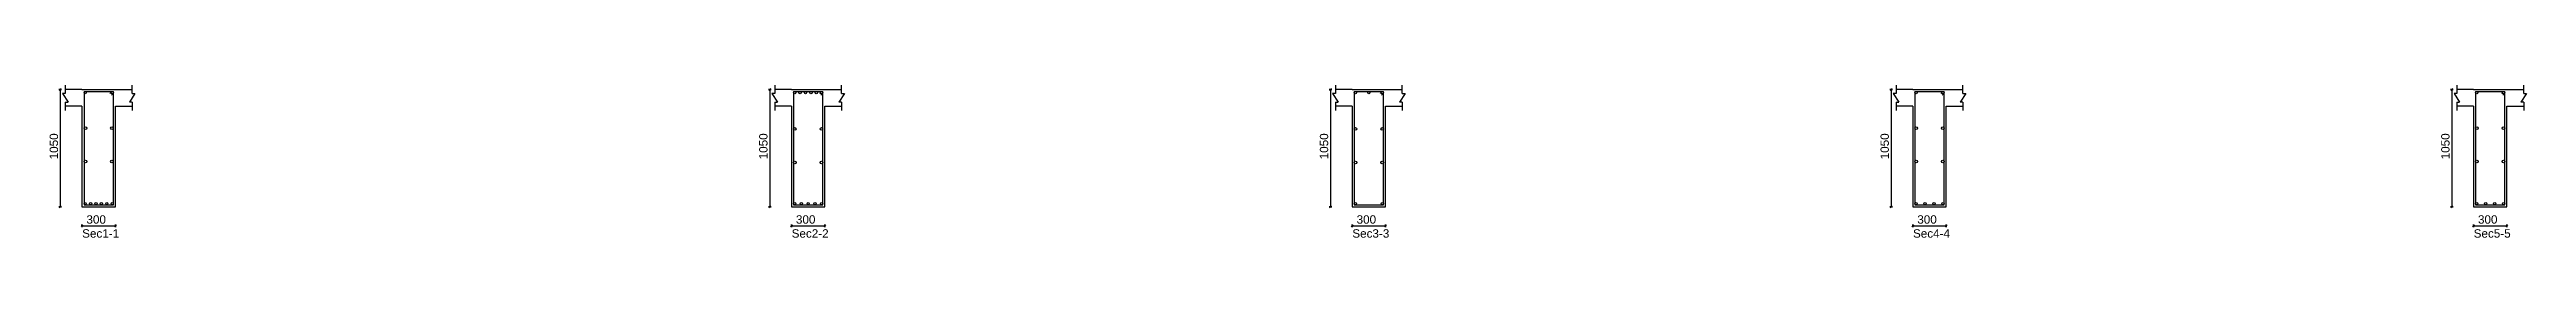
# Model space of a CAD drawing. Extents: x 0 to 98, y 3 to 248.
# Drawn here: x 43.74 to 65.96, y 173.15 to 174.52 of the extents above; entities that cross this region are included whole.
import ezdxf

# ---------------------------------------------------------------- set-up
doc = ezdxf.new("R2010")
doc.units = 0
for name, color, linetype in [('Beam_Cross_Label', 4, 'CONTINUOUS'), ('Beam_CrossSection', 2, 'CONTINUOUS'), ('dim_all', 7, 'CONTINUOUS'), ('main_botbars', 4, 'CONTINUOUS'), ('main_topbars', 4, 'CONTINUOUS'), ('Sidefacebar', 140, 'CONTINUOUS'), ('Stirrup_bar', 1, 'CONTINUOUS')]:
    doc.layers.add(name, color=color, linetype=linetype)
doc.styles.add('STRUDS_Arial', font='ARIAL.TTF', dxfattribs={"height": 0.04})

msp = doc.modelspace()

# ---------------------------------------------------------------- texts
at = {"layer": 'Beam_Cross_Label', "style": 'STRUDS_Arial'}
for s, p in [('Sec1-1', (44.0315, 173.155)), ('Sec2-2', (50.3965, 173.155)), ('Sec3-3', (55.4265, 173.155)), ('Sec4-4', (60.4565, 173.155)), ('Sec5-5', (65.4865, 173.155))]:
    msp.add_text(s, height=0.075, dxfattribs=at).set_placement(p)
at = {"layer": 'dim_all', "style": 'STRUDS_Arial'}
for p in [(43.815, 173.855), (50.18, 173.855), (55.21, 173.855), (60.24, 173.855), (65.27, 173.855)]:
    msp.add_text('1050', height=0.075, rotation=90, dxfattribs=at).set_placement(p)
for p in [(44.07, 173.28), (50.435, 173.28), (55.465, 173.28), (60.495, 173.28), (65.525, 173.28)]:
    msp.add_text('300', height=0.075, dxfattribs=at).set_placement(p)

# ---------------------------------------------------------------- linework, layer by layer
at = {"layer": 'Beam_CrossSection'}
for p, q in [((43.88, 174.443), (43.855, 174.443)), ((43.855, 174.443), (43.905, 174.368)), ((43.88, 174.518), (43.88, 174.443)), ((44.03, 174.48), (43.88, 174.48)), ((44.03, 174.48), (44.33, 174.48)), ((44.03, 174.48), (44.03, 174.48)), ((44.33, 174.48), (44.33, 174.48)), ((44.33, 174.48), (44.48, 174.48)), ((44.505, 174.443), (44.455, 174.368)), ((44.48, 174.443), (44.48, 174.518)), ((44.48, 174.443), (44.505, 174.443)), ((50.245, 174.443), (50.22, 174.443)), ((50.22, 174.443), (50.27, 174.368)), ((50.245, 174.518), (50.245, 174.443)), ((50.395, 174.48), (50.245, 174.48)), ((50.395, 174.48), (50.695, 174.48)), ((50.395, 174.48), (50.395, 174.48)), ((50.695, 174.48), (50.695, 174.48)), ((50.695, 174.48), (50.845, 174.48)), ((50.87, 174.443), (50.82, 174.368)), ((50.845, 174.443), (50.845, 174.518)), ((50.845, 174.443), (50.87, 174.443)), ((55.275, 174.443), (55.25, 174.443)), ((55.25, 174.443), (55.3, 174.368)), ((55.275, 174.518), (55.275, 174.443)), ((55.425, 174.48), (55.275, 174.48)), ((55.425, 174.48), (55.725, 174.48)), ((55.425, 174.48), (55.425, 174.48)), ((55.725, 174.48), (55.725, 174.48)), ((55.725, 174.48), (55.875, 174.48)), ((55.9, 174.443), (55.85, 174.368)), ((55.875, 174.443), (55.875, 174.518)), ((55.875, 174.443), (55.9, 174.443)), ((60.305, 174.443), (60.28, 174.443)), ((60.28, 174.443), (60.33, 174.368)), ((60.305, 174.518), (60.305, 174.443)), ((60.455, 174.48), (60.305, 174.48)), ((60.455, 174.48), (60.755, 174.48)), ((60.455, 174.48), (60.455, 174.48)), ((60.755, 174.48), (60.755, 174.48)), ((60.755, 174.48), (60.905, 174.48)), ((60.93, 174.443), (60.88, 174.368)), ((60.905, 174.443), (60.905, 174.518)), ((60.905, 174.443), (60.93, 174.443)), ((65.335, 174.443), (65.31, 174.443)), ((65.31, 174.443), (65.36, 174.368)), ((65.335, 174.518), (65.335, 174.443)), ((65.485, 174.48), (65.335, 174.48)), ((65.485, 174.48), (65.785, 174.48)), ((65.485, 174.48), (65.485, 174.48)), ((65.785, 174.48), (65.785, 174.48)), ((65.785, 174.48), (65.935, 174.48)), ((65.96, 174.443), (65.91, 174.368)), ((65.935, 174.443), (65.935, 174.518)), ((65.935, 174.443), (65.96, 174.443)), ((43.88, 174.368), (43.88, 174.293)), ((43.88, 174.368), (43.905, 174.368)), ((44.03, 174.33), (43.88, 174.33)), ((44.03, 174.33), (44.03, 173.43)), ((44.33, 173.43), (44.33, 174.33)), ((44.33, 174.33), (44.48, 174.33)), ((44.48, 174.368), (44.455, 174.368)), ((44.48, 174.368), (44.48, 174.293)), ((50.245, 174.368), (50.245, 174.293)), ((50.245, 174.368), (50.27, 174.368)), ((50.395, 174.33), (50.245, 174.33)), ((50.395, 174.33), (50.395, 173.43)), ((50.695, 173.43), (50.695, 174.33)), ((50.695, 174.33), (50.845, 174.33)), ((50.845, 174.368), (50.82, 174.368)), ((50.845, 174.368), (50.845, 174.293)), ((55.275, 174.368), (55.275, 174.293)), ((55.275, 174.368), (55.3, 174.368)), ((55.425, 174.33), (55.275, 174.33)), ((55.425, 174.33), (55.425, 173.43)), ((55.725, 173.43), (55.725, 174.33)), ((55.725, 174.33), (55.875, 174.33)), ((55.875, 174.368), (55.85, 174.368)), ((55.875, 174.368), (55.875, 174.293)), ((60.305, 174.368), (60.305, 174.293)), ((60.305, 174.368), (60.33, 174.368)), ((60.455, 174.33), (60.305, 174.33)), ((60.455, 174.33), (60.455, 173.43)), ((60.755, 173.43), (60.755, 174.33)), ((60.755, 174.33), (60.905, 174.33)), ((60.905, 174.368), (60.88, 174.368)), ((60.905, 174.368), (60.905, 174.293)), ((65.335, 174.368), (65.335, 174.293)), ((65.335, 174.368), (65.36, 174.368)), ((65.485, 174.33), (65.335, 174.33)), ((65.485, 174.33), (65.485, 173.43)), ((65.785, 173.43), (65.785, 174.33)), ((65.785, 174.33), (65.935, 174.33)), ((65.935, 174.368), (65.91, 174.368)), ((65.935, 174.368), (65.935, 174.293)), ((44.03, 173.43), (44.33, 173.43)), ((50.395, 173.43), (50.695, 173.43)), ((55.425, 173.43), (55.725, 173.43)), ((60.455, 173.43), (60.755, 173.43)), ((65.485, 173.43), (65.785, 173.43))]:
    msp.add_line(p, q, dxfattribs=at)
at = {"layer": 'dim_all'}
for p, q in [((43.835, 174.48), (43.8225, 174.48)), ((43.835, 174.48), (43.8262, 174.471)), ((43.835, 174.48), (43.8439, 174.489)), ((43.835, 174.48), (43.8475, 174.48)), ((43.835, 174.48), (43.835, 173.43)), ((50.2, 174.48), (50.1875, 174.48)), ((50.2, 174.48), (50.1912, 174.471)), ((50.2, 174.48), (50.2089, 174.489)), ((50.2, 174.48), (50.2125, 174.48)), ((50.2, 174.48), (50.2, 173.43)), ((55.23, 174.48), (55.2175, 174.48)), ((55.23, 174.48), (55.2212, 174.471)), ((55.23, 174.48), (55.2389, 174.489)), ((55.23, 174.48), (55.2425, 174.48)), ((55.23, 174.48), (55.23, 173.43)), ((60.26, 174.48), (60.2475, 174.48)), ((60.26, 174.48), (60.2512, 174.471)), ((60.26, 174.48), (60.2689, 174.489)), ((60.26, 174.48), (60.2725, 174.48)), ((60.26, 174.48), (60.26, 173.43)), ((65.29, 174.48), (65.2775, 174.48)), ((65.29, 174.48), (65.2812, 174.471)), ((65.29, 174.48), (65.2989, 174.489)), ((65.29, 174.48), (65.3025, 174.48)), ((65.29, 174.48), (65.29, 173.43)), ((43.835, 173.43), (43.8225, 173.43)), ((43.835, 173.43), (43.8262, 173.421)), ((43.835, 173.43), (43.8439, 173.439)), ((43.835, 173.43), (43.8475, 173.43)), ((50.2, 173.43), (50.1875, 173.43)), ((50.2, 173.43), (50.1912, 173.421)), ((50.2, 173.43), (50.2089, 173.439)), ((50.2, 173.43), (50.2125, 173.43)), ((55.23, 173.43), (55.2175, 173.43)), ((55.23, 173.43), (55.2212, 173.421)), ((55.23, 173.43), (55.2389, 173.439)), ((55.23, 173.43), (55.2425, 173.43)), ((60.26, 173.43), (60.2475, 173.43)), ((60.26, 173.43), (60.2512, 173.421)), ((60.26, 173.43), (60.2689, 173.439)), ((60.26, 173.43), (60.2725, 173.43)), ((65.29, 173.43), (65.2775, 173.43)), ((65.29, 173.43), (65.2812, 173.421)), ((65.29, 173.43), (65.2989, 173.439)), ((65.29, 173.43), (65.3025, 173.43)), ((44.03, 173.26), (44.0212, 173.251)), ((44.03, 173.26), (44.03, 173.273)), ((44.03, 173.26), (44.0389, 173.269)), ((44.03, 173.26), (44.03, 173.248)), ((44.03, 173.26), (44.33, 173.26)), ((44.33, 173.26), (44.3212, 173.251)), ((44.33, 173.26), (44.33, 173.273)), ((44.33, 173.26), (44.3389, 173.269)), ((44.33, 173.26), (44.33, 173.248)), ((50.395, 173.26), (50.3862, 173.251)), ((50.395, 173.26), (50.395, 173.273)), ((50.395, 173.26), (50.4039, 173.269)), ((50.395, 173.26), (50.395, 173.248)), ((50.395, 173.26), (50.695, 173.26)), ((50.695, 173.26), (50.6862, 173.251)), ((50.695, 173.26), (50.695, 173.273)), ((50.695, 173.26), (50.7039, 173.269)), ((50.695, 173.26), (50.695, 173.248)), ((55.425, 173.26), (55.4162, 173.251)), ((55.425, 173.26), (55.425, 173.273)), ((55.425, 173.26), (55.4339, 173.269)), ((55.425, 173.26), (55.425, 173.248)), ((55.425, 173.26), (55.725, 173.26)), ((55.725, 173.26), (55.7162, 173.251)), ((55.725, 173.26), (55.725, 173.273)), ((55.725, 173.26), (55.7339, 173.269)), ((55.725, 173.26), (55.725, 173.248)), ((60.455, 173.26), (60.4462, 173.251)), ((60.455, 173.26), (60.455, 173.273)), ((60.455, 173.26), (60.4639, 173.269)), ((60.455, 173.26), (60.455, 173.248)), ((60.455, 173.26), (60.755, 173.26)), ((60.755, 173.26), (60.7462, 173.251)), ((60.755, 173.26), (60.755, 173.273)), ((60.755, 173.26), (60.7639, 173.269)), ((60.755, 173.26), (60.755, 173.248)), ((65.485, 173.26), (65.4762, 173.251)), ((65.485, 173.26), (65.485, 173.273)), ((65.485, 173.26), (65.4939, 173.269)), ((65.485, 173.26), (65.485, 173.248)), ((65.485, 173.26), (65.785, 173.26)), ((65.785, 173.26), (65.7762, 173.251)), ((65.785, 173.26), (65.785, 173.273)), ((65.785, 173.26), (65.7939, 173.269)), ((65.785, 173.26), (65.785, 173.248))]:
    msp.add_line(p, q, dxfattribs=at)
at = {"layer": 'main_botbars'}
for centre in [(44.0588, 173.459), (44.1073, 173.459), (44.1558, 173.459), (44.2043, 173.459), (44.2527, 173.459), (44.3012, 173.459), (50.4238, 173.459), (50.4844, 173.459), (50.545, 173.459), (50.6056, 173.459), (50.6663, 173.459), (55.4538, 173.459), (55.6963, 173.459), (60.4838, 173.459), (60.5646, 173.459), (60.6454, 173.459), (60.7263, 173.459), (65.5138, 173.459), (65.5946, 173.459), (65.6755, 173.459), (65.7563, 173.459)]:
    msp.add_circle(centre, 0.01, dxfattribs=at)
at = {"layer": 'main_topbars'}
for centre in [(44.0588, 174.451), (44.3013, 174.451), (50.4238, 174.451), (50.4723, 174.451), (50.5208, 174.451), (50.5693, 174.451), (50.6177, 174.451), (50.6662, 174.451), (55.4538, 174.451), (55.575, 174.451), (55.6963, 174.451), (60.4838, 174.451), (60.7263, 174.451), (65.5138, 174.451), (65.7563, 174.451)]:
    msp.add_circle(centre, 0.01, dxfattribs=at)
at = {"layer": 'Sidefacebar'}
for centre in [(44.061, 174.135), (44.299, 174.135), (50.426, 174.127), (50.664, 174.127), (55.456, 174.127), (55.694, 174.127), (60.486, 174.135), (60.724, 174.135), (65.516, 174.135), (65.754, 174.135), (44.061, 173.835), (44.299, 173.835), (50.426, 173.827), (50.664, 173.827), (55.456, 173.827), (55.694, 173.827), (60.486, 173.835), (60.724, 173.835), (65.516, 173.835), (65.754, 173.835)]:
    msp.add_circle(centre, 0.012, dxfattribs=at)
at = {"layer": 'Stirrup_bar'}
for p, q in [((44.0488, 174.461), (44.0488, 173.449)), ((44.0488, 174.461), (44.3113, 174.461)), ((44.2942, 174.458), (44.28, 174.444)), ((44.3083, 174.444), (44.2942, 174.43)), ((44.3113, 173.449), (44.3113, 174.461)), ((50.4138, 174.461), (50.4138, 173.449)), ((50.4138, 174.461), (50.6763, 174.461)), ((50.6592, 174.458), (50.6451, 174.444)), ((50.6733, 174.444), (50.6592, 174.43)), ((50.6763, 173.449), (50.6763, 174.461)), ((55.4438, 174.461), (55.4438, 173.449)), ((55.4438, 174.461), (55.7063, 174.461)), ((55.6892, 174.458), (55.6751, 174.444)), ((55.7033, 174.444), (55.6892, 174.43)), ((55.7063, 173.449), (55.7063, 174.461)), ((60.4738, 174.461), (60.4738, 173.449)), ((60.4738, 174.461), (60.7363, 174.461)), ((60.7192, 174.458), (60.7051, 174.444)), ((60.7333, 174.444), (60.7192, 174.43)), ((60.7363, 173.449), (60.7363, 174.461)), ((65.5038, 174.461), (65.5038, 173.449)), ((65.5038, 174.461), (65.7663, 174.461)), ((65.7492, 174.458), (65.7351, 174.444)), ((65.7633, 174.444), (65.7492, 174.43)), ((65.7663, 173.449), (65.7663, 174.461)), ((44.0488, 173.449), (44.3113, 173.449)), ((50.4138, 173.449), (50.6763, 173.449)), ((55.4438, 173.449), (55.7063, 173.449)), ((60.4738, 173.449), (60.7363, 173.449)), ((65.5038, 173.449), (65.7663, 173.449))]:
    msp.add_line(p, q, dxfattribs=at)

msp.set_redraw_order([(e.dxf.handle, doc.entitydb.next_handle()) for e in msp.query("TEXT MTEXT ATTDEF DIMENSION ARC_DIMENSION")])  # texts and dimensions are drawn at this point

doc.saveas('drawing.dxf')
